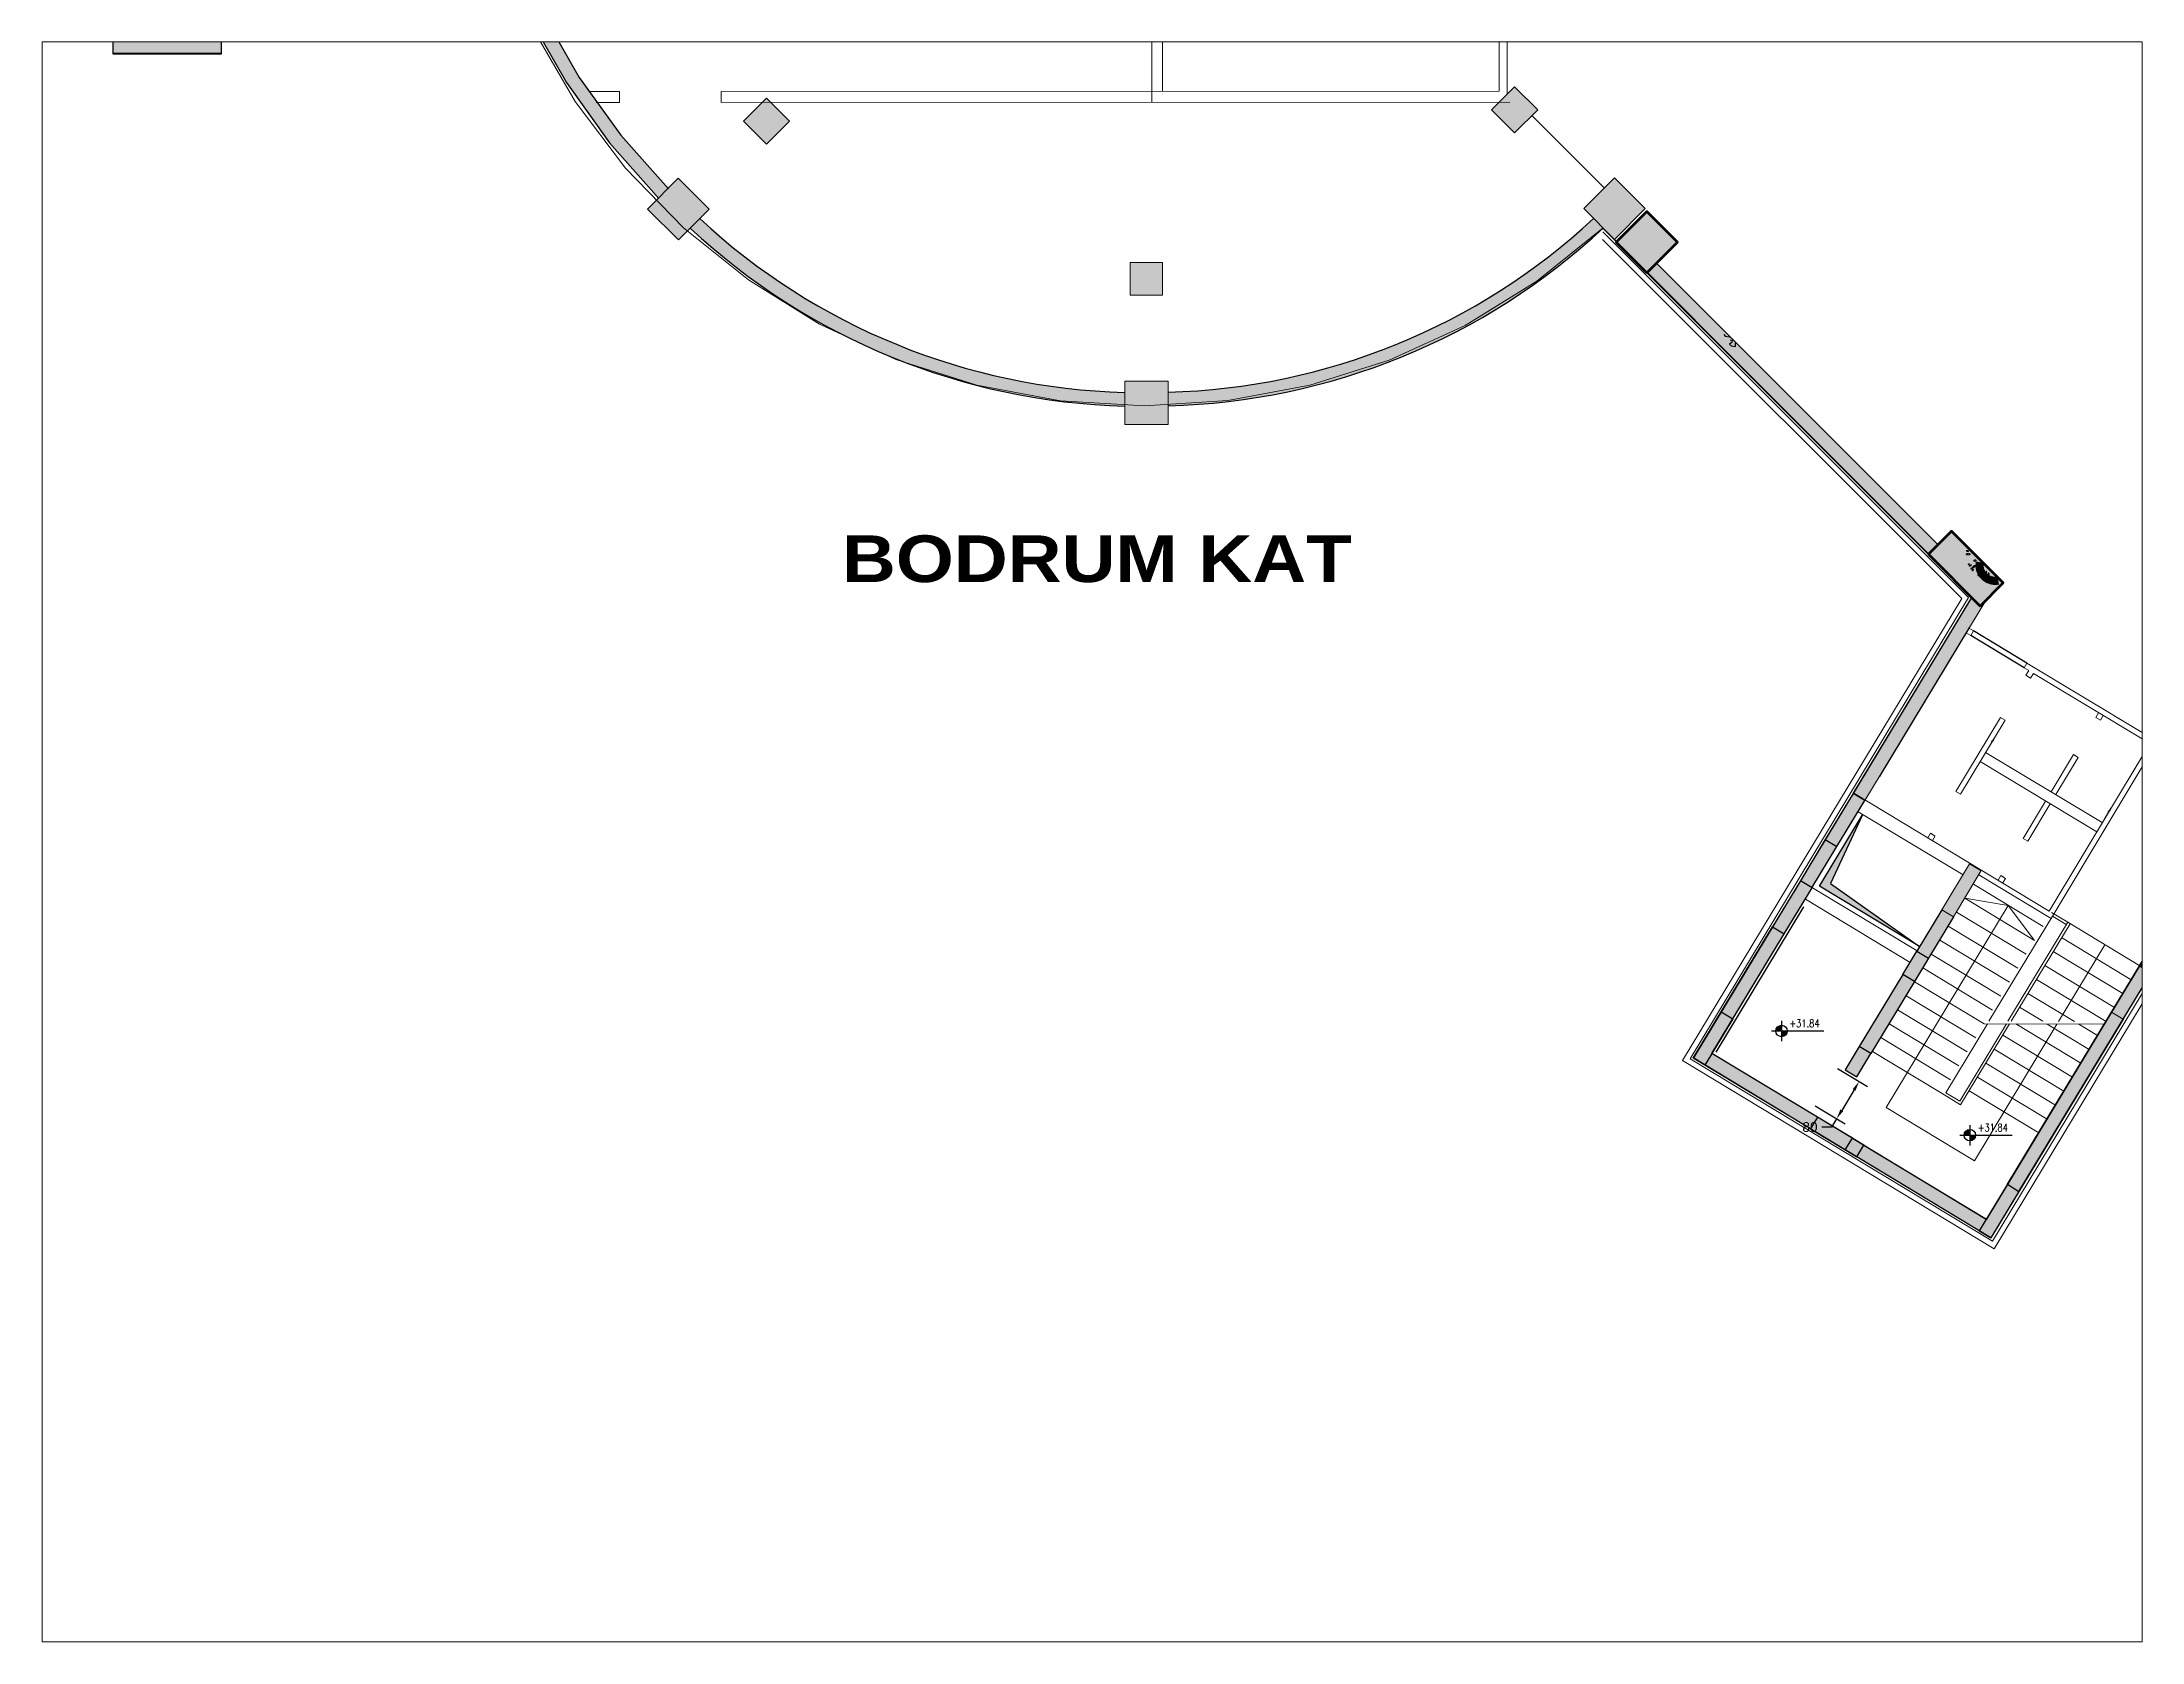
# Paper-space layout 'Layout1' of a CAD drawing. Header units: inches. Extents: x 1.05 to 9.45, y 0.8 to 7.2.
# The model-space entities are those that its viewports show. They can reach past a viewport. Long polylines and large blocks are cut down to what shows.
import ezdxf

# ---------------------------------------------------------------- set-up
doc = ezdxf.new("R2010")
doc.units = ezdxf.units.IN
doc.header["$MEASUREMENT"] = 0
for name, color, linetype in [('-mimari', 8, 'Continuous'), ('-yazı', 2, 'Continuous'), ('A-CAM', 4, 'Continuous'), ('DOS', 2, 'Continuous'), ('IOL', 1, 'Continuous'), ('S-KONTUR', 8, 'Continuous')]:
    doc.layers.add(name, color=color, linetype=linetype)
for name, color, linetype, lineweight in [('K-P', 1, 'Continuous', 20), ('KOL', 4, 'Continuous', 20), ('M-CAM', 142, 'Continuous', 15), ('S-DUVAR', 7, 'Continuous', 20), ('SOLID', 15, 'Continuous', 30)]:
    doc.layers.add(name, color=color, linetype=linetype, lineweight=lineweight)
doc.layers.add('YESIL', color=7, linetype='Continuous', lineweight=15, true_color=0x006100)
doc.styles.add('DAD', font='SIMPLEX', dxfattribs={"width": 0.8, "height": 0.125})
doc.styles.get("Standard").update_dxf_attribs({"font": 'arial.ttf'})
doc.styles.add('YAZI1', font='', dxfattribs={"height": 10})
doc.styles.get('YAZI1').set_extended_font_data('Arial Black')

psp = doc.layouts.get("Layout1")

msp = doc.modelspace()

# ---------------------------------------------------------------- texts
at = {"layer": '-yazı', "insert": (-3690, 225.9), "char_height": 18, "attachment_point": 5}
msp.add_mtext('\\A1;80', dxfattribs=at)
at = {"layer": 'S-DUVAR', "linetype": 'Continuous', "lineweight": -2, "ltscale": 10, "style": 'YAZI1'}
msp.add_text('BODRUM KAT', height=86, dxfattribs=at).set_placement((-5474, 1230.3))

# ---------------------------------------------------------------- blocks, each defined once
blk = doc.blocks.new('KOT1')
at = {"layer": 'DOS', "color": 1}
for p, q in [((-0.268, 0), (1.111, 0)), ((0, 0.263), (0, -0.27))]:
    blk.add_line(p, q, dxfattribs=at)
at = {"layer": 'DOS', "color": 1, "const_width": 0.15}
for points in [[(0, 0.075, 0.414214), (-0.075, 0, 1)], [(0, -0.075, 0.414214), (0.075, 0, 1)]]:
    blk.add_lwpolyline(points, format="xyb", dxfattribs=at)
at = {"layer": 'DOS', "color": 1}
blk.add_circle((0, 0), 0.15, dxfattribs=at)
at = {"layer": 'DOS', "color": 1, "style": 'DAD', "width": 0.8}
for p in [(0.205, 0.841), (0.205, 0.592), (0.205, 0.349), (0.205, 0.1)]:
    blk.add_attdef('+8.00', p, '', height=0.2, dxfattribs=at)
blk = doc.blocks.new('_Oblique')
at = {"color": 0, "linetype": 'ByBlock', "lineweight": -2}
blk.add_line((-0.5, -0.5), (0.5, 0.5), dxfattribs=at)

# ---------------------------------------------------------------- hatches: boundary and pattern name
at = {"layer": 'SOLID'}
for points in [[(-6617.6, 2394.6), (-6642.6, 2394.6), (-6642.6, 2230.1), (-6792.6, 2230.1), (-6792.6, 2394.6), (-6817.6, 2394.6), (-6817.6, 2205.1), (-6617.6, 2205.2)], [(-6617.6, 2394.6), (-6642.6, 2394.6), (-6642.6, 2230.1), (-6792.6, 2230.1), (-6792.6, 2394.6), (-6817.6, 2394.6), (-6817.6, 2205.1), (-6617.6, 2205.2)], [(-6617.6, 2394.6), (-6642.6, 2394.6), (-6642.6, 2230.1), (-6792.6, 2230.1), (-6792.6, 2394.6), (-6817.6, 2394.6), (-6817.6, 2205.1), (-6617.6, 2205.2)], [(-6078, 2394.6), (-6104.8, 2394.6, 0.103119), (-5811.8, 1938), (-5794.1, 1955.7, -0.101219)], [(-6078, 2394.6), (-6104.8, 2394.6, 0.103119), (-5811.8, 1938), (-5794.1, 1955.7, -0.101219)], [(-4191.7, 2100.6), (-4234.2, 2143.1), (-4276.6, 2100.6), (-4234.2, 2058.1)], [(-4191.7, 2100.6), (-4234.2, 2143.1), (-4276.6, 2100.6), (-4234.2, 2058.1)], [(-5612.9, 2122.1), (-5655.3, 2079.6), (-5612.9, 2037.1), (-5570.4, 2079.6)], [(-5612.9, 2122.1), (-5655.3, 2079.6), (-5612.9, 2037.1), (-5570.4, 2079.6)], [(-5718.9, 1917.8), (-5775.5, 1974.4), (-5832, 1917.8), (-5775.4, 1861.2)], [(-5718.9, 1917.8), (-5775.5, 1974.4), (-5832, 1917.8), (-5775.4, 1861.2)], [(-4106.7, 1918.5), (-4050.1, 1861.9), (-3993.6, 1918.5), (-4050.1, 1975.1)], [(-4106.7, 1918.5), (-4050.1, 1861.9), (-3993.6, 1918.5), (-4050.1, 1975.1)], [(-4952.6, 1554.8), (-4952.7, 1579.8, -0.182766), (-5736.2, 1900.5), (-5753.9, 1882.8, 0.183095)], [(-4952.6, 1554.8), (-4952.7, 1579.8, -0.182766), (-5736.2, 1900.5), (-5753.9, 1882.8, 0.183095)], [(-4071, 1882.8), (-4088.7, 1900.5, -0.182807), (-4872.7, 1580.3), (-4872.6, 1555.3, 0.183136)], [(-4071, 1882.8), (-4088.7, 1900.5, -0.182807), (-4872.7, 1580.3), (-4872.6, 1555.3, 0.183136)], [(-3990.5, 1800.3), (-3933.9, 1856.9), (-3990.5, 1913.4), (-4047.1, 1856.9)], [(-4043.5, 1853.3), (-4047.1, 1856.9), (-3990.5, 1913.4), (-3933.9, 1856.9), (-3972.8, 1818), (-3454, 1299.2), (-3428.9, 1324.4), (-3333.7, 1228.8), (-3366.4, 1196), (-3588.8, 828), (-3588.9, 827.9), (-3640.3, 742.7), (-3661.7, 755.7), (-3610.5, 840.6), (-3610.3, 841), (-3392.1, 1201.9), (-3401.1, 1210.9)], [(-3990.5, 1913.4), (-4047.1, 1856.9), (-3990.5, 1800.3), (-3933.9, 1856.9)], [(-4043.5, 1853.3), (-4047.1, 1856.9), (-3990.5, 1913.4), (-3933.9, 1856.9), (-3972.8, 1818), (-3454, 1299.2), (-3428.9, 1324.4), (-3333.7, 1228.8), (-3366.4, 1196), (-3588.8, 828), (-3588.9, 827.9), (-3640.3, 742.7), (-3661.7, 755.7), (-3610.5, 840.6), (-3610.3, 841), (-3392.1, 1201.9), (-3401.1, 1210.9)], [(-3990.5, 1913.4), (-4047.1, 1856.9), (-3990.5, 1800.3), (-3933.9, 1856.9)], [(-4943, 1819.1), (-4943, 1759.1), (-4883, 1759.1), (-4883, 1819.1)], [(-4943, 1819.1), (-4943, 1759.1), (-4883, 1759.1), (-4883, 1819.1)], [(-3972.8, 1818), (-3990.5, 1800.3), (-3477.8, 1287.6), (-3477.8, 1287.7), (-3471.6, 1281.6), (-3454, 1299.2)], [(-3083.2, 522.5), (-3061.8, 509.6), (-2381.1, 1636.1), (-2402.5, 1649)], [(-3083.2, 522.5), (-3061.8, 509.6), (-2381.1, 1636.1), (-2402.5, 1649)], [(-3083.2, 522.5), (-3061.8, 509.6), (-2381.1, 1636.1), (-2402.5, 1649)], [(-4872.9, 1555.3, 0.000059), (-4872.6, 1555.3), (-4872.7, 1580.3, -0.000059), (-4872.9, 1580.3, 0.000059), (-4872.7, 1580.3), (-4872.7, 1600.8), (-4952.7, 1600.8), (-4952.6, 1520.8), (-4872.6, 1520.8), (-4872.6, 1555.3, -0.000059)], [(-4872.9, 1555.3, 0.000059), (-4872.6, 1555.3), (-4872.7, 1580.3, -0.000059), (-4872.9, 1580.3, 0.000059), (-4872.7, 1580.3), (-4872.7, 1600.8), (-4952.7, 1600.8), (-4952.6, 1520.8), (-4872.6, 1520.8), (-4872.6, 1555.3, -0.000059)], [(-3428.9, 1324.4), (-3333.7, 1228.8), (-3376.3, 1186), (-3401.1, 1210.9), (-3471.7, 1281.5)], [(-3373.9, 1183.6), (-3392.1, 1201.9), (-3610.3, 841), (-3610.5, 840.6), (-3588.9, 827.8)], [(-3610.5, 840.6), (-3661.7, 755.7), (-3640.3, 742.7), (-3588.9, 827.9)], [(-3640.3, 742.7), (-3661.7, 755.7), (-3707.5, 679.8), (-3686, 667.1)], [(-3707.5, 679.8), (-3686, 667.1), (-3640.3, 742.7), (-3661.7, 755.7)], [(-3707.5, 679.8), (-3686, 667.1), (-3640.3, 742.7), (-3661.7, 755.7)], [(-3374.3, 698.4), (-3395.7, 711.3), (-3446.9, 626.3), (-3425.5, 613.3)], [(-3374.3, 698.4), (-3395.7, 711.3), (-3446.9, 626.3), (-3425.5, 613.3)], [(-3374.3, 698.4), (-3395.7, 711.3), (-3446.9, 626.3), (-3425.5, 613.3)], [(-3707.5, 679.8), (-3758.9, 594.9), (-3737.5, 581.9), (-3686.3, 666.6), (-3686.3, 666.6), (-3686, 667.1)], [(-3686, 667), (-3707.5, 679.8), (-3758.9, 594.9), (-3737.5, 581.9)], [(-3686, 667), (-3707.5, 679.8), (-3758.9, 594.9), (-3737.5, 581.9)], [(-3492.8, 550.4), (-3471.5, 537.4), (-3425.6, 613.3), (-3446.9, 626.3)], [(-3425.6, 613.3), (-3446.9, 626.3), (-3492.8, 550.4), (-3471.5, 537.4)], [(-3425.6, 613.3), (-3446.9, 626.3), (-3492.8, 550.4), (-3471.5, 537.4)], [(-3737.5, 581.9), (-3758.9, 594.9), (-3853.6, 438.1), (-3832.1, 425.3)], [(-3737.5, 581.9), (-3758.9, 594.9), (-3853.6, 438.1), (-3832.1, 425.3)], [(-3737.5, 581.9), (-3758.9, 594.9), (-3853.6, 438.1), (-3832.1, 425.3)], [(-3471.5, 537.4), (-3492.8, 550.4), (-3493.1, 549.9), (-3493.1, 549.9), (-3518.7, 507.4), (-3497.6, 494.5), (-3497.2, 494.5)], [(-3471.5, 537.4), (-3492.8, 550.4), (-3493.1, 549.9), (-3493.1, 549.9), (-3518.7, 507.4), (-3497.6, 494.5), (-3497.2, 494.5)], [(-3599.1, 374.5), (-3577.7, 361.5), (-3497.3, 494.4), (-3518.7, 507.4)], [(-3497.3, 494.4), (-3518.7, 507.4), (-3599.1, 374.5), (-3577.7, 361.5)], [(-3497.3, 494.4), (-3518.7, 507.4), (-3599.1, 374.5), (-3577.7, 361.5)], [(-3497.3, 494.4), (-3518.7, 507.4), (-3599.1, 374.5), (-3577.7, 361.5)], [(-3497.3, 494.4), (-3518.7, 507.4), (-3599.1, 374.5), (-3577.7, 361.5)], [(-3497.3, 494.4), (-3518.7, 507.4), (-3599.1, 374.5), (-3577.7, 361.5)], [(-3134.5, 437.6), (-3113.1, 424.6), (-3061.8, 509.6), (-3061.8, 509.6), (-3083.2, 522.5)], [(-3061.7, 509.6), (-3083.2, 522.5), (-3134.4, 437.5), (-3113, 424.5)], [(-3061.7, 509.6), (-3083.2, 522.5), (-3134.4, 437.5), (-3113, 424.5)], [(-3832.1, 425.3), (-3853.6, 438.1), (-3905, 353.1), (-3883.5, 340.1)], [(-3832.1, 425.3), (-3853.6, 438.1), (-3905, 353.1), (-3883.5, 340.1)], [(-3832.1, 425.3), (-3853.6, 438.1), (-3905, 353.1), (-3883.5, 340.1)], [(-3113, 424.5), (-3134.4, 437.5), (-3364.9, 56), (-3590.5, 192.3), (-3603.5, 170.9), (-3356.5, 21.6)], [(-3113, 424.5), (-3134.4, 437.5), (-3364.9, 56), (-3590.5, 192.3), (-3603.5, 170.9), (-3356.5, 21.6)], [(-3113.1, 424.6), (-3134.5, 437.6), (-3326.2, 120.4), (-3304.8, 107.4)], [(-3870.6, 361.5), (-3883.5, 340.1), (-3689.1, 222.7), (-3676.2, 244.1)], [(-3870.6, 361.5), (-3883.5, 340.1), (-3689.1, 222.7), (-3676.2, 244.1)], [(-3870.6, 361.5), (-3883.5, 340.1), (-3689.1, 222.7), (-3676.2, 244.1)], [(-3577.7, 361.5), (-3599.1, 374.5), (-3625.1, 331.5), (-3603.7, 318.5)], [(-3625.1, 331.5), (-3603.7, 318.5), (-3577.7, 361.5), (-3599.1, 374.5)], [(-3625.1, 331.5), (-3603.7, 318.5), (-3577.7, 361.5), (-3599.1, 374.5)], [(-3676.2, 244.1), (-3689.1, 222.7), (-3624.8, 183.8), (-3611.9, 205.2)], [(-3676.2, 244.1), (-3689.1, 222.7), (-3603.5, 170.9), (-3590.5, 192.3)], [(-3676.2, 244.1), (-3689.1, 222.7), (-3603.5, 170.9), (-3590.5, 192.3)], [(-3611.9, 205.2), (-3624.9, 183.8), (-3378, 34.6), (-3365.1, 56)], [(-3304.8, 107.4), (-3326.2, 120.4), (-3326.2, 120.4), (-3378, 34.7), (-3356.6, 21.7)]]:
    msp.add_hatch(color=256, dxfattribs=at).paths.add_polyline_path(points)
h = msp.add_hatch(color=256, dxfattribs=at)
h.paths.add_polyline_path([(-3652, 675.1), (-3648.3, 683), (-3648.3, 710.2), (-3672.6, 670), (-3648.3, 655.4), (-3648.3, 672.5)])
h.paths.add_polyline_path([(-3593.1, 801.4), (-3648.3, 710.2), (-3648.3, 683)])
h.paths.add_polyline_path([(-3488, 558.5), (-3648.3, 672.5), (-3648.3, 655.4)])
h.paths.add_polyline_path([(-3735.4, 777.4), (-3646, 777.4), (-3646, 814.9), (-3735.4, 814.9)], flags=9)

# ---------------------------------------------------------------- linework, layer by layer
at = {"layer": '-mimari', "color": 2, "ltscale": 10}
for p, q in [((-6817.6, 2393.9), (-6817.5, 2203.9)), ((-6792.6, 2228.9), (-6792.6, 2393.9)), ((-6642.6, 2229), (-6642.6, 2394)), ((-6617.5, 2204), (-6617.6, 2394)), ((-6642.6, 2229), (-6792.6, 2228.9)), ((-6817.5, 2203.9), (-6617.5, 2204))]:
    msp.add_line(p, q, dxfattribs=at)
at = {"layer": '-mimari'}
msp.add_line((-3862.8, 363.7), (-3701.1, 631.5), dxfattribs=at)
at = {"layer": '-yazı'}
for p, q in [((-3639.1, 333.7), (-3584.1, 300.5)), ((-3608.8, 294.4), (-3631.5, 256.7)), ((-3680.5, 265.2), (-3625.4, 232)), ((-3640.8, 241.3), (-3650.1, 225.9)), ((-3650.1, 225.9), (-3668.1, 225.9))]:
    msp.add_line(p, q, dxfattribs=at)
for points in [[(-3611.3, 295.9), (-3606.2, 292.8), (-3599.5, 309.8)], [(-3634.1, 258.3), (-3628.9, 255.2), (-3640.8, 241.3)]]:
    msp.add_solid(points, dxfattribs=at)
at = {"extrusion": (0.01175, -4.89533e-15, 0.999931)}
for p, q in [((-3848.9, 1686.3, 2), (-3846, 1683.5, 2)), ((-3846, 1683.5, 2), (-3838.4, 1682.4, 1.9)), ((-3832.7, 1673.3, 1.8), (-3838, 1668.6, 1.9)), ((-3838, 1668.6, 1.9), (-3835.1, 1665.8, 1.9)), ((-3837, 1676.8, 1.9), (-3832.1, 1675.5, 1.8)), ((-3835.1, 1665.8, 1.9), (-3827.5, 1664.7, 1.8)), ((-3827.5, 1664.7, 1.8), (-3827, 1667.7, 1.8)), ((-3827, 1667.7, 1.8), (-3827.1, 1671.3, 1.8))]:
    msp.add_line(p, q, dxfattribs=at)
at = {"layer": 'A-CAM'}
msp.add_line((-3396, 1147), (-3562.4, 871.6), dxfattribs=at)
at = {"layer": 'K-P', "color": 1, "true_color": 0xff0f0f}
for p, q in [((-4071, 1882.8), (-3391.9, 1201.7)), ((-3356.5, 21.6), (-2341.8, 1701)), ((-3391.9, 1201.7), (-3904, 353.5)), ((-3904, 353.5), (-3356.5, 21.6))]:
    msp.add_line(p, q, dxfattribs=at)
for centre, radius, start, end in [((-4913.3, 2779.6), 3030, 336.9327, 180.5673), ((-4918.2, 2813.3), 1258.3, 199.4341, 312.3158)]:
    msp.add_arc(centre, radius, start, end, dxfattribs=at)
at = {"layer": 'KOL', "ltscale": 10}
for p, q in [((-6817.6, 2205.1), (-6817.6, 2394.6)), ((-6817.6, 2205.1), (-6817.6, 2394.6)), ((-6817.6, 2205.1), (-6817.6, 2394.6)), ((-6792.6, 2230.1), (-6792.6, 2394.6)), ((-6792.6, 2230.1), (-6792.6, 2394.6)), ((-6792.6, 2230.1), (-6792.6, 2394.6)), ((-6642.6, 2230.1), (-6642.6, 2394.6)), ((-6642.6, 2230.1), (-6642.6, 2394.6)), ((-6642.6, 2230.1), (-6642.6, 2394.6)), ((-6617.6, 2205.2), (-6617.6, 2394.6)), ((-6617.6, 2205.2), (-6617.6, 2394.6)), ((-6617.6, 2205.2), (-6617.6, 2394.6)), ((-6642.6, 2230.1), (-6792.6, 2230.1)), ((-6642.6, 2230.1), (-6792.6, 2230.1)), ((-6642.6, 2230.1), (-6792.6, 2230.1)), ((-6817.6, 2205.1), (-6617.6, 2205.2)), ((-6817.6, 2205.1), (-6617.6, 2205.2)), ((-6817.6, 2205.1), (-6617.6, 2205.2)), ((-3392.1, 1201.9), (-3610.3, 841)), ((-3392.1, 1201.9), (-3610.3, 841)), ((-3392.1, 1201.9), (-3610.3, 841)), ((-3366.1, 1196.5), (-3588.8, 828)), ((-3366.1, 1196.5), (-3588.8, 828)), ((-3366.1, 1196.5), (-3588.8, 828)), ((-3395.7, 711.3), (-3446.9, 626.3)), ((-3395.7, 711.3), (-3446.9, 626.3)), ((-3395.7, 711.3), (-3446.9, 626.3)), ((-3425.5, 613.3), (-3374.2, 698.6)), ((-3425.5, 613.3), (-3374.2, 698.6)), ((-3425.5, 613.3), (-3374.2, 698.6)), ((-3395.7, 711.3), (-3374.3, 698.4)), ((-3395.7, 711.3), (-3374.3, 698.4)), ((-3395.7, 711.3), (-3374.3, 698.4)), ((-3446.9, 626.3), (-3425.5, 613.3)), ((-3446.9, 626.3), (-3425.5, 613.3)), ((-3446.9, 626.3), (-3425.5, 613.3)), ((-3083.2, 522.5), (-3134.4, 437.5)), ((-3083.2, 522.5), (-3134.4, 437.5)), ((-3113, 424.5), (-3061.6, 509.7)), ((-3113, 424.5), (-3061.6, 509.7)), ((-3061.8, 509.6), (-3113, 424.6)), ((-3083.2, 522.5), (-3061.7, 509.6)), ((-3083.2, 522.5), (-3061.7, 509.6)), ((-3083.2, 522.5), (-3061.7, 509.6)), ((-3134.4, 437.5), (-3113, 424.5)), ((-3134.4, 437.5), (-3113, 424.5)), ((-3134.4, 437.5), (-3113, 424.5))]:
    msp.add_line(p, q, dxfattribs=at)
at = {"layer": 'KOL', "linetype": 'Continuous', "lineweight": -2, "ltscale": 10}
for p, q in [((-4043.5, 1853.3), (-3392.1, 1201.9)), ((-4043.5, 1853.3), (-3392.1, 1201.9)), ((-3972.8, 1818), (-3454, 1299.2)), ((-3972.8, 1818), (-3454, 1299.2)), ((-3972.8, 1818), (-3454, 1299.2)), ((-3326.2, 120.4), (-2402.5, 1649)), ((-3304.8, 107.4), (-2381.1, 1636.1)), ((-3083.2, 522.5), (-2402.5, 1649)), ((-3083.2, 522.5), (-2402.5, 1649)), ((-3061.8, 509.6), (-2381.1, 1636.1)), ((-3061.8, 509.6), (-2381.1, 1636.1)), ((-3661.7, 755.7), (-3720.6, 658.2)), ((-3661.7, 755.7), (-3707.5, 679.8)), ((-3661.7, 755.7), (-3707.5, 679.8)), ((-3686.3, 666.6), (-3640.3, 742.7)), ((-3686.3, 666.6), (-3640.3, 742.7)), ((-3686.3, 666.6), (-3640.3, 742.7)), ((-3446.9, 626.3), (-3493.1, 549.9)), ((-3446.9, 626.3), (-3493.1, 549.9)), ((-3446.9, 626.3), (-3493.1, 549.9)), ((-3905, 353.1), (-3758.9, 594.9)), ((-3905, 353.1), (-3758.9, 594.9)), ((-3870.6, 361.6), (-3737.5, 581.9)), ((-3870.6, 361.6), (-3737.5, 581.9)), ((-3758.9, 594.9), (-3853.6, 438.1)), ((-3832.1, 425.3), (-3737.5, 581.9)), ((-3425.6, 613.3), (-3471.5, 537.4)), ((-3425.6, 613.3), (-3471.5, 537.4)), ((-3425.6, 613.3), (-3471.5, 537.4)), ((-3497.3, 494.4), (-3577.7, 361.5)), ((-3497.3, 494.4), (-3577.7, 361.5)), ((-3497.3, 494.4), (-3577.7, 361.5)), ((-3134.4, 437.5), (-3364.9, 56)), ((-3134.4, 437.5), (-3364.9, 56)), ((-3113, 424.6), (-3356.5, 21.6)), ((-3113, 424.6), (-3356.5, 21.6)), ((-3689.1, 222.7), (-3905, 353.1)), ((-3689.1, 222.7), (-3905, 353.1)), ((-3689.1, 222.7), (-3905, 353.1)), ((-3892, 374.5), (-3892, 374.5)), ((-3892, 374.5), (-3892, 374.5)), ((-3892, 374.5), (-3892, 374.5)), ((-3676.2, 244.1), (-3870.6, 361.6)), ((-3676.2, 244.1), (-3870.6, 361.6)), ((-3676.2, 244.1), (-3870.6, 361.6)), ((-3676.2, 244.1), (-3689.1, 222.7)), ((-3676.2, 244.1), (-3689.1, 222.7)), ((-3676.2, 244.1), (-3689.1, 222.7)), ((-3590.5, 192.3), (-3676.2, 244.1)), ((-3590.5, 192.3), (-3676.2, 244.1)), ((-3675.3, 245.6), (-3675.3, 245.6)), ((-3675.3, 245.6), (-3675.3, 245.6)), ((-3675.3, 245.6), (-3675.3, 245.6)), ((-3689.1, 222.7), (-3603.5, 170.9)), ((-3689.1, 222.7), (-3603.5, 170.9)), ((-3689.1, 222.7), (-3603.5, 170.9)), ((-3611.9, 205.2), (-3365.1, 56)), ((-3603.5, 170.9), (-3590.5, 192.3)), ((-3603.5, 170.9), (-3590.5, 192.3)), ((-3356.5, 21.6), (-3603.5, 170.9)), ((-3356.5, 21.6), (-3603.5, 170.9)), ((-3602.9, 171.8), (-3602.6, 171.6)), ((-3602.9, 171.8), (-3602.6, 171.6)), ((-3590.5, 192.3), (-3364.9, 56)), ((-3590.5, 192.3), (-3364.9, 56)), ((-3378, 34.7), (-3356.6, 21.7)), ((-3378, 34.7), (-3356.6, 21.7))]:
    msp.add_line(p, q, dxfattribs=at)
at = {"layer": 'KOL', "ltscale": 100}
msp.add_line((-3477.8, 1287.7), (-3421.2, 1231.1), dxfattribs=at)
msp.add_line((-3477.8, 1287.7), (-3421.2, 1231.1), dxfattribs=at)
for points in [[(-4234.2, 2143.1), (-4276.6, 2100.6), (-4234.2, 2058.1), (-4191.7, 2100.6)], [(-4234.2, 2143.1), (-4276.6, 2100.6), (-4234.2, 2058.1), (-4191.7, 2100.6)], [(-5612.9, 2037.1), (-5655.3, 2079.6), (-5612.9, 2122.1), (-5570.4, 2079.6)], [(-5612.9, 2037.1), (-5655.3, 2079.6), (-5612.9, 2122.1), (-5570.4, 2079.6)], [(-5832, 1917.8), (-5775.4, 1861.2), (-5718.9, 1917.8), (-5775.5, 1974.4)], [(-5832, 1917.8), (-5775.4, 1861.2), (-5718.9, 1917.8), (-5775.5, 1974.4)], [(-4050.1, 1861.9), (-3993.6, 1918.5), (-4050.1, 1975.1), (-4106.7, 1918.5)], [(-4050.1, 1861.9), (-3993.6, 1918.5), (-4050.1, 1975.1), (-4106.7, 1918.5)], [(-3990.5, 1800.3), (-3933.9, 1856.9), (-3990.5, 1913.4), (-4047.1, 1856.9)], [(-3990.5, 1800.3), (-3933.9, 1856.9), (-3990.5, 1913.4), (-4047.1, 1856.9)], [(-3990.5, 1800.3), (-3933.9, 1856.9), (-3990.5, 1913.4), (-4047.1, 1856.9)], [(-4883, 1759.1), (-4943, 1759.1), (-4943, 1819.1), (-4883, 1819.1)], [(-4883, 1759.1), (-4943, 1759.1), (-4943, 1819.1), (-4883, 1819.1)], [(-4952.6, 1520.8), (-4872.6, 1520.8), (-4872.7, 1600.8), (-4952.7, 1600.8)], [(-4952.6, 1520.8), (-4872.6, 1520.8), (-4872.7, 1600.8), (-4952.7, 1600.8)]]:
    msp.add_lwpolyline(points, close=True, dxfattribs=at)
at = {"layer": 'KOL', "lineweight": 60, "ltscale": 100}
for points in [[(-3990.5, 1800.3), (-3933.9, 1856.9), (-3990.5, 1913.4), (-4047.1, 1856.9)], [(-3990.5, 1800.3), (-3933.9, 1856.9), (-3990.5, 1913.4), (-4047.1, 1856.9)], [(-3990.5, 1800.3), (-3933.9, 1856.9), (-3990.5, 1913.4), (-4047.1, 1856.9)], [(-3376.3, 1186), (-3333.7, 1228.8), (-3428.9, 1324.4), (-3471.5, 1281.6)], [(-3376.3, 1186), (-3333.7, 1228.8), (-3428.9, 1324.4), (-3471.5, 1281.6)], [(-3376.3, 1186), (-3333.7, 1228.8), (-3428.9, 1324.4), (-3471.5, 1281.6)]]:
    msp.add_lwpolyline(points, close=True, dxfattribs=at)
at = {"layer": 'KOL', "ltscale": 100}
msp.add_lwpolyline([(-3333.7, 1228.8), (-3428.9, 1324.4)], dxfattribs=at)
msp.add_lwpolyline([(-3333.7, 1228.8), (-3428.9, 1324.4)], dxfattribs=at)
msp.add_lwpolyline([(-3333.7, 1228.8), (-3428.9, 1324.4)], dxfattribs=at)
at = {"layer": 'KOL', "linetype": 'Continuous', "lineweight": -2, "ltscale": 10}
for points in [[(-2830.4, 940.9), (-3326.2, 120.4), (-3304.8, 107.4), (-3356.6, 21.7)], [(-3518.7, 507.4), (-3492.9, 550.4), (-3471.5, 537.4), (-3497.3, 494.4), (-3518.7, 507.4), (-3599.1, 374.5), (-3625.1, 331.5), (-3603.7, 318.5), (-3577.7, 361.5), (-3599.1, 374.5)], [(-3518.7, 507.4), (-3492.9, 550.4), (-3471.5, 537.4), (-3497.3, 494.4), (-3518.7, 507.4), (-3599.1, 374.5), (-3625.1, 331.5), (-3603.7, 318.5), (-3577.7, 361.5), (-3599.1, 374.5)], [(-3518.7, 507.4), (-3492.9, 550.4), (-3471.5, 537.4), (-3497.3, 494.4), (-3518.7, 507.4), (-3599.1, 374.5), (-3625.1, 331.5), (-3603.7, 318.5), (-3577.7, 361.5), (-3599.1, 374.5)], [(-3883.5, 340.1), (-3905, 353.1), (-3853.6, 438.1), (-3832.1, 425.3), (-3883.5, 340.1)], [(-3326.2, 120.4), (-3378, 34.7), (-3356.6, 21.7), (-3624.9, 183.8), (-3611.9, 205.2), (-3697.6, 257)]]:
    msp.add_lwpolyline(points, dxfattribs=at)
for points in [[(-3610.5, 840.6), (-3661.7, 755.7), (-3640.3, 742.7), (-3588.9, 827.9)], [(-3610.5, 840.6), (-3661.7, 755.7), (-3640.3, 742.7), (-3588.9, 827.9)], [(-3610.5, 840.6), (-3661.7, 755.7), (-3640.3, 742.7), (-3588.9, 827.9)], [(-3707.5, 679.8), (-3758.9, 594.9), (-3737.5, 581.9), (-3686, 667)], [(-3707.5, 679.8), (-3758.9, 594.9), (-3737.5, 581.9), (-3686, 667)], [(-3707.5, 679.8), (-3758.9, 594.9), (-3737.5, 581.9), (-3686, 667)], [(-3883.5, 340.1), (-3905, 353.1), (-3853.6, 438.1), (-3832.1, 425.3)], [(-3883.5, 340.1), (-3905, 353.1), (-3853.6, 438.1), (-3832.1, 425.3)]]:
    msp.add_lwpolyline(points, close=True, dxfattribs=at)
for centre, radius, start, end in [((-4863.1, 2869.1), 1329.3, 200.9129, 224.4964), ((-4863.1, 2869.1), 1329.3, 200.9129, 224.4964), ((-4863.1, 2869.1), 1304.3, 201.3333, 224.4867), ((-4863.1, 2869.1), 1304.3, 201.3333, 224.4867), ((-4920.4, 2776.1), 1196.8, 227.0481, 268.4412), ((-4920.4, 2776.1), 1196.8, 227.0481, 268.4412), ((-4904, 2776.6), 1196.8, 271.4881, 312.9403), ((-4904, 2776.6), 1196.8, 271.4881, 312.9403), ((-4920.4, 2776.1), 1221.8, 227.0063, 268.4732), ((-4920.4, 2776.1), 1221.8, 227.0063, 268.4732), ((-4904, 2776.6), 1221.8, 271.4577, 312.9829), ((-4904, 2776.6), 1221.8, 271.4577, 312.9829)]:
    msp.add_arc(centre, radius, start, end, dxfattribs=at)
at = {"layer": 'M-CAM'}
for p, q in [((-4072.3, 1861.6), (-3410.4, 1200.2)), ((-4072, 1875.5), (-3397.8, 1201.7)), ((-4071.9, 1882.4), (-3391.5, 1202.5)), ((-3353.8, 15.5), (-2339.4, 1695.7)), ((-3350.4, 1.7), (-2335.2, 1683.2)), ((-3410.4, 1200.2), (-3924.6, 348.4)), ((-3397.8, 1201.7), (-3910.9, 351.8)), ((-3391.5, 1202.5), (-3904, 353.5)), ((-3924.6, 348.4), (-3350.4, 1.7)), ((-3910.9, 351.8), (-3353.8, 15.5))]:
    msp.add_line(p, q, dxfattribs=at)
at = {"layer": 'M-CAM', "ltscale": 0.5}
for p, q in [((-3388.9, 673.3), (-3260.5, 595.7)), ((-3549.5, 262.1), (-3324.7, 634.5)), ((-3419.9, 621.9), (-3291.5, 544.4)), ((-3404.4, 647.6), (-3276, 570)), ((-3404.4, 647.6), (-3324.7, 634.5)), ((-3324.7, 634.5), (-3276, 570)), ((-3245, 621.4), (-3215, 603.3)), ((-3435.4, 596.2), (-3307, 518.7)), ((-3360.1, 421.1), (-3243.3, 614.5)), ((-3243.3, 614.5), (-3217.6, 599)), ((-3466.4, 544.8), (-3338, 467.3)), ((-3450.9, 570.5), (-3322.5, 493)), ((-3481.9, 519.2), (-3353.5, 441.6)), ((-3512.9, 467.8), (-3384.5, 390.3)), ((-3497.4, 493.5), (-3369, 416)), ((-3528.4, 442.1), (-3400, 364.6)), ((-3559.4, 390.8), (-3431, 313.2)), ((-3543.9, 416.4), (-3415.5, 338.9)), ((-3439.7, 289.2), (-3363.1, 416.1)), ((-3328.1, 416), (-3414, 273.7)), ((-3322.3, 416), (-3412.3, 266.9)), ((-3234.8, 415.7), (-3386.9, 163.9)), ((-3147.4, 415.5), (-3368.9, 416.1)), ((-3334.8, 395.3), (-3206.4, 317.8)), ((-3310.9, 415.9), (-3190.9, 343.4)), ((-3252.6, 415.8), (-3175.3, 369.1)), ((-3194.3, 415.6), (-3159.8, 394.8)), ((-3575, 365.1), (-3446.5, 287.5)), ((-3350.3, 369.6), (-3221.9, 292.1)), ((-3381.3, 318.2), (-3252.9, 240.7)), ((-3365.8, 343.9), (-3237.4, 266.4)), ((-3412.3, 266.9), (-3446.5, 287.5)), ((-3414, 273.7), (-3439.7, 289.2)), ((-3396.8, 292.6), (-3268.4, 215)), ((-3386.9, 163.9), (-3549.5, 262.1))]:
    msp.add_line(p, q, dxfattribs=at)
at = {"layer": 'M-CAM', "ltscale": 10}
for p, q in [((-3215, 603.3), (-3325.1, 421)), ((-3210.7, 600.7), (-3319.3, 421)), ((-3215, 603.3), (-3082.3, 523.2)), ((-3241.7, 549.4), (-3113.3, 471.8)), ((-3146.5, 562), (-3231.8, 420.7)), ((-3226.2, 575.1), (-3097.8, 497.5)), ((-3257.2, 523.7), (-3128.8, 446.2)), ((-3288.3, 472.3), (-3202.6, 420.6)), ((-3272.7, 498), (-3144.3, 420.5)), ((-3303.8, 446.6), (-3261, 420.8)), ((-3446.5, 287.5), (-3412.3, 266.9))]:
    msp.add_line(p, q, dxfattribs=at)
at = {"layer": 'S-DUVAR', "ltscale": 10}
for p, q in [((-4263.5, 3471.2), (-4263, 2134.8)), ((-4248.5, 3436.6), (-4248.2, 2129.1)), ((-4903.2, 2729.6), (-4903, 2114.5)), ((-4883.2, 2729.6), (-4883, 2134.5)), ((-5940.5, 2134.1), (-5884.2, 2134.1)), ((-5884.2, 2134.1), (-5884.2, 2114.1)), ((-5696.3, 2134.1), (-4263, 2134.8)), ((-5696.3, 2134.1), (-5696.3, 2114.2)), ((-5926.6, 2114.1), (-5884.2, 2114.1)), ((-5696.3, 2114.2), (-4243, 2114.8)), ((-3402.2, 1136.8), (-3393.6, 1131.6)), ((-3397, 1145.4), (-3388.4, 1140.2)), ((-3388.4, 1140.2), (-3393.6, 1131.6)), ((-3290.2, 1080.9), (-3295.4, 1072.3)), ((-3295.4, 1072.3), (-3286.8, 1067.2)), ((-3286.8, 1067.2), (-3292, 1058.6)), ((-3292, 1058.6), (-3283.4, 1053.5)), ((-3290.2, 1080.9), (-3050.3, 936)), ((-3278.3, 1062), (-3283.4, 1053.5)), ((-3278.3, 1062), (-3064, 932.6)), ((-3338.6, 980.8), (-3421.1, 844.4)), ((-3330.2, 975.8), (-3412.8, 839.4)), ((-3338.6, 980.8), (-3330.2, 975.8)), ((-3158.1, 989.4), (-3163.2, 980.8)), ((-3163.2, 980.8), (-3154.7, 975.7)), ((-3149.5, 984.2), (-3154.7, 975.7)), ((-3064, 932.6), (-3249.3, 624)), ((-3050.3, 936), (-3245.7, 610.5)), ((-3054.1, 948.9), (-3059.3, 940.4)), ((-3376.5, 899.4), (-3161.5, 770.2)), ((-3366.2, 916.5), (-3151.2, 787.3)), ((-3204.4, 912.3), (-3245.5, 844)), ((-3195.9, 907.1), (-3236.9, 838.8)), ((-3204.4, 912.3), (-3195.9, 907.1)), ((-3609.4, 841.5), (-3249.3, 624)), ((-3421.1, 844.4), (-3412.8, 839.4)), ((-3255.8, 826.8), (-3297.1, 757.9)), ((-3247.2, 821.7), (-3288.5, 752.8)), ((-3600.9, 807.1), (-3407.7, 690.5)), ((-3467.8, 767.5), (-3472.9, 759)), ((-3467.8, 767.5), (-3459.2, 762.3)), ((-3459.3, 762.4), (-3464.4, 753.9)), ((-3297.1, 757.9), (-3288.5, 752.8)), ((-3492.2, 550.5), (-3685.5, 667.1)), ((-3379, 690.6), (-3245.7, 610.5)), ((-3338.3, 689.4), (-3343.4, 680.8)), ((-3338.3, 689.4), (-3329.7, 684.2)), ((-3329.7, 684.2), (-3334.9, 675.6)), ((-3505.1, 529.1), (-3698.4, 645.7))]:
    msp.add_line(p, q, dxfattribs=at)
at = {"layer": 'S-DUVAR'}
for p, q in [((-4202.3, 2090), (-4068.7, 1956.5)), ((-3363, 921.6), (-3350.3, 942.8)), ((-3148.1, 792.5), (-3135.4, 813.7))]:
    msp.add_line(p, q, dxfattribs=at)
at = {"layer": 'S-DUVAR', "ltscale": 10}
msp.add_arc((-5019.7, 2741.5), 2629.4, 68.9367, 68.9367, dxfattribs=at)
at = {"layer": 'S-KONTUR', "ltscale": 0.4}
for p, q in [((-3295.4, 1072.3), (-3393.6, 1131.7)), ((-3290.2, 1080.9), (-3388.4, 1140.2))]:
    msp.add_line(p, q, dxfattribs=at)
at = {"layer": 'SOLID', "linetype": 'Continuous', "lineweight": -2, "ltscale": 10}
msp.add_line((-4043.5, 1853.3), (-3392.1, 1201.9), dxfattribs=at)
at = {"layer": 'SOLID'}
for p, q in [((-3672.6, 670), (-3593.1, 801.4)), ((-3593.1, 801.4), (-3652, 675.1)), ((-3488, 558.5), (-3672.6, 670)), ((-3652, 675.1), (-3488, 558.5))]:
    msp.add_line(p, q, dxfattribs=at)
at = {"layer": 'YESIL'}
for p, q in [((-3370.4, 1261.8), (-3384.7, 1262)), ((-3370.4, 1261.8), (-3384.7, 1262)), ((-3370.4, 1261.1), (-3384.7, 1260.8)), ((-3370.4, 1261.1), (-3384.7, 1260.8)), ((-3370.4, 1262.4), (-3384.6, 1263.1)), ((-3370.4, 1262.4), (-3384.6, 1263.1)), ((-3370.4, 1260.4), (-3384.6, 1259.7)), ((-3370.4, 1260.4), (-3384.6, 1259.7)), ((-3370.4, 1263.1), (-3384.5, 1264.2)), ((-3370.4, 1263.1), (-3384.5, 1264.2)), ((-3370.4, 1259.7), (-3384.5, 1258.6)), ((-3370.4, 1259.7), (-3384.5, 1258.6)), ((-3370.3, 1263.8), (-3384.4, 1265.4)), ((-3370.3, 1263.8), (-3384.4, 1265.4)), ((-3370.3, 1259), (-3384.4, 1257.5)), ((-3370.3, 1259), (-3384.4, 1257.5)), ((-3370.2, 1264.5), (-3384.3, 1266.5)), ((-3370.2, 1264.5), (-3384.3, 1266.5)), ((-3370.2, 1258.3), (-3384.3, 1256.3)), ((-3370.2, 1258.3), (-3384.3, 1256.3)), ((-3370.1, 1265.1), (-3384.1, 1267.6)), ((-3370.1, 1265.1), (-3384.1, 1267.6)), ((-3370.1, 1257.7), (-3384.1, 1255.2)), ((-3370.1, 1257.7), (-3384.1, 1255.2)), ((-3370, 1257), (-3383.9, 1254.1)), ((-3370, 1257), (-3383.9, 1254.1)), ((-3369.8, 1256.3), (-3383.7, 1253)), ((-3369.8, 1256.3), (-3383.7, 1253)), ((-3369.7, 1255.7), (-3383.4, 1251.9)), ((-3369.7, 1255.7), (-3383.4, 1251.9)), ((-3369.5, 1255), (-3383.1, 1250.8)), ((-3369.5, 1255), (-3383.1, 1250.8)), ((-3369.3, 1254.4), (-3382.7, 1249.8)), ((-3369.3, 1254.4), (-3382.7, 1249.8)), ((-3369, 1253.7), (-3382.3, 1248.7)), ((-3369, 1253.7), (-3382.3, 1248.7)), ((-3368.8, 1253.1), (-3381.9, 1247.6)), ((-3368.8, 1253.1), (-3381.9, 1247.6)), ((-3368.5, 1252.5), (-3381.5, 1246.6)), ((-3368.5, 1252.5), (-3381.5, 1246.6)), ((-3368.2, 1251.8), (-3381, 1245.6)), ((-3368.2, 1251.8), (-3381, 1245.6)), ((-3367.9, 1251.2), (-3380.5, 1244.6)), ((-3367.9, 1251.2), (-3380.5, 1244.6)), ((-3367.6, 1250.6), (-3379.9, 1243.6)), ((-3367.6, 1250.6), (-3379.9, 1243.6)), ((-3367.2, 1250), (-3379.4, 1242.6)), ((-3367.2, 1250), (-3379.4, 1242.6)), ((-3366.9, 1249.5), (-3378.7, 1241.7)), ((-3366.9, 1249.5), (-3378.7, 1241.7)), ((-3366.5, 1248.9), (-3378.1, 1240.7)), ((-3366.5, 1248.9), (-3378.1, 1240.7)), ((-3366.1, 1248.4), (-3377.4, 1239.8)), ((-3366.1, 1248.4), (-3377.4, 1239.8)), ((-3365.6, 1247.8), (-3376.8, 1238.9)), ((-3365.6, 1247.8), (-3376.8, 1238.9)), ((-3365.2, 1247.3), (-3376, 1238)), ((-3365.2, 1247.3), (-3376, 1238)), ((-3364.8, 1246.8), (-3375.3, 1237.2)), ((-3364.8, 1246.8), (-3375.3, 1237.2)), ((-3364.3, 1246.3), (-3374.5, 1236.4)), ((-3364.3, 1246.3), (-3374.5, 1236.4)), ((-3363.8, 1245.8), (-3373.7, 1235.6)), ((-3363.8, 1245.8), (-3373.7, 1235.6)), ((-3363.3, 1245.3), (-3372.9, 1234.8)), ((-3363.3, 1245.3), (-3372.9, 1234.8)), ((-3362.8, 1244.9), (-3372, 1234.1)), ((-3362.8, 1244.9), (-3372, 1234.1)), ((-3362.3, 1244.4), (-3371.2, 1233.3)), ((-3362.3, 1244.4), (-3371.2, 1233.3)), ((-3361.7, 1244), (-3370.3, 1232.6)), ((-3361.7, 1244), (-3370.3, 1232.6)), ((-3361.2, 1243.6), (-3369.4, 1232)), ((-3361.2, 1243.6), (-3369.4, 1232)), ((-3360.6, 1243.2), (-3368.4, 1231.3)), ((-3360.6, 1243.2), (-3368.4, 1231.3)), ((-3360, 1242.9), (-3367.5, 1230.7)), ((-3360, 1242.9), (-3367.5, 1230.7)), ((-3359.4, 1242.5), (-3366.5, 1230.2)), ((-3359.4, 1242.5), (-3366.5, 1230.2)), ((-3358.9, 1242.2), (-3365.5, 1229.6)), ((-3358.9, 1242.2), (-3365.5, 1229.6)), ((-3358.2, 1241.9), (-3364.5, 1229.1)), ((-3358.2, 1241.9), (-3364.5, 1229.1)), ((-3357.6, 1241.6), (-3363.5, 1228.6)), ((-3357.6, 1241.6), (-3363.5, 1228.6)), ((-3357, 1241.3), (-3362.4, 1228.2)), ((-3357, 1241.3), (-3362.4, 1228.2)), ((-3356.4, 1241.1), (-3361.4, 1227.8)), ((-3356.4, 1241.1), (-3361.4, 1227.8)), ((-3355.7, 1240.8), (-3360.3, 1227.4)), ((-3355.7, 1240.8), (-3360.3, 1227.4)), ((-3355.1, 1240.6), (-3359.3, 1227)), ((-3355.1, 1240.6), (-3359.3, 1227)), ((-3354.4, 1240.4), (-3358.2, 1226.7)), ((-3354.4, 1240.4), (-3358.2, 1226.7)), ((-3353.8, 1240.3), (-3357.1, 1226.4)), ((-3353.8, 1240.3), (-3357.1, 1226.4)), ((-3353.1, 1240.1), (-3356, 1226.2)), ((-3353.1, 1240.1), (-3356, 1226.2)), ((-3352.4, 1240), (-3354.9, 1226)), ((-3352.4, 1240), (-3354.9, 1226)), ((-3351.7, 1239.9), (-3353.7, 1225.8)), ((-3351.7, 1239.9), (-3353.7, 1225.8)), ((-3351.1, 1239.8), (-3352.6, 1225.7)), ((-3351.1, 1239.8), (-3352.6, 1225.7)), ((-3350.4, 1239.7), (-3351.5, 1225.5)), ((-3350.4, 1239.7), (-3351.5, 1225.5)), ((-3349.7, 1239.7), (-3350.4, 1225.5)), ((-3349.7, 1239.7), (-3350.4, 1225.5)), ((-3349, 1239.7), (-3349.2, 1225.4)), ((-3349, 1239.7), (-3349.2, 1225.4)), ((-3348.3, 1239.7), (-3348.1, 1225.4)), ((-3348.3, 1239.7), (-3348.1, 1225.4)), ((-3347.7, 1239.7), (-3347, 1225.5)), ((-3347.7, 1239.7), (-3347, 1225.5)), ((-3347, 1239.7), (-3345.8, 1225.5)), ((-3347, 1239.7), (-3345.8, 1225.5)), ((-3346.3, 1239.8), (-3344.7, 1225.7)), ((-3346.3, 1239.8), (-3344.7, 1225.7)), ((-3345.6, 1239.9), (-3343.6, 1225.8)), ((-3345.6, 1239.9), (-3343.6, 1225.8)), ((-3344.9, 1240), (-3342.5, 1226)), ((-3344.9, 1240), (-3342.5, 1226))]:
    msp.add_line(p, q, dxfattribs=at)
for points in [[(-3402.2, 1281.6, 0.226996), (-3402, 1281.2, 0.089235), (-3401.1, 1280.7, 0.046197), (-3400, 1280.5, 0.034337), (-3398.4, 1280.3, 0.034337), (-3396.9, 1280.4, 0.046197), (-3395.8, 1280.7, 0.089235), (-3394.9, 1281.1, 0.226996), (-3394.7, 1281.5, 0.226996), (-3394.9, 1281.9, 0.089235), (-3395.8, 1282.4, 0.046197), (-3396.9, 1282.7, 0.034337), (-3398.4, 1282.8, 0.034337), (-3399.9, 1282.7, 0.046197), (-3401.1, 1282.5, 0.089235), (-3402, 1282, 0.226996)], [(-3402.2, 1281.6, 0.226996), (-3402, 1281.2, 0.089235), (-3401.1, 1280.7, 0.046197), (-3400, 1280.5, 0.034337), (-3398.4, 1280.3, 0.034337), (-3396.9, 1280.4, 0.046197), (-3395.8, 1280.7, 0.089235), (-3394.9, 1281.1, 0.226996), (-3394.7, 1281.5, 0.226996), (-3394.9, 1281.9, 0.089235), (-3395.8, 1282.4, 0.046197), (-3396.9, 1282.7, 0.034337), (-3398.4, 1282.8, 0.034337), (-3399.9, 1282.7, 0.046197), (-3401.1, 1282.5, 0.089235), (-3402, 1282, 0.226996)], [(-3401.7, 1287.9, 0.218506), (-3401.6, 1287.6, 0.092278), (-3401.2, 1287.2, 0.048969), (-3400.6, 1287, 0.036642), (-3399.8, 1286.8, 0.036642), (-3399, 1286.7, 0.048969), (-3398.3, 1286.7, 0.092278), (-3397.8, 1286.9, 0.218506), (-3397.7, 1287.1, 0.218506), (-3397.7, 1287.3, 0.092278), (-3398.2, 1287.7, 0.048969), (-3398.7, 1288, 0.036642), (-3399.5, 1288.2, 0.036642), (-3400.4, 1288.3, 0.048969), (-3401, 1288.3, 0.092278), (-3401.5, 1288.1, 0.218506)], [(-3401.7, 1287.9, 0.218506), (-3401.6, 1287.6, 0.092278), (-3401.2, 1287.2, 0.048969), (-3400.6, 1287, 0.036642), (-3399.8, 1286.8, 0.036642), (-3399, 1286.7, 0.048969), (-3398.3, 1286.7, 0.092278), (-3397.8, 1286.9, 0.218506), (-3397.7, 1287.1, 0.218506), (-3397.7, 1287.3, 0.092278), (-3398.2, 1287.7, 0.048969), (-3398.7, 1288, 0.036642), (-3399.5, 1288.2, 0.036642), (-3400.4, 1288.3, 0.048969), (-3401, 1288.3, 0.092278), (-3401.5, 1288.1, 0.218506)], [(-3398.1, 1262.8, 0.203392), (-3398, 1262.7, 0.097182), (-3397.7, 1262.7, 0.054153), (-3397.3, 1262.8, 0.04109), (-3396.9, 1263, 0.04109), (-3396.5, 1263.2, 0.054153), (-3396.3, 1263.4, 0.097182), (-3396.1, 1263.7, 0.203392), (-3396.1, 1263.9, 0.203392), (-3396.2, 1264, 0.097182), (-3396.6, 1264, 0.054153), (-3396.9, 1263.9, 0.04109), (-3397.3, 1263.8, 0.04109), (-3397.7, 1263.5, 0.054153), (-3398, 1263.3, 0.097182), (-3398.2, 1263, 0.203392)], [(-3398.1, 1262.8, 0.203392), (-3398, 1262.7, 0.097182), (-3397.7, 1262.7, 0.054153), (-3397.3, 1262.8, 0.04109), (-3396.9, 1263, 0.04109), (-3396.5, 1263.2, 0.054153), (-3396.3, 1263.4, 0.097182), (-3396.1, 1263.7, 0.203392), (-3396.1, 1263.9, 0.203392), (-3396.2, 1264, 0.097182), (-3396.6, 1264, 0.054153), (-3396.9, 1263.9, 0.04109), (-3397.3, 1263.8, 0.04109), (-3397.7, 1263.5, 0.054153), (-3398, 1263.3, 0.097182), (-3398.2, 1263, 0.203392)], [(-3396.5, 1259.9, 0.248362), (-3396.3, 1259.7, 0.080818), (-3395.7, 1259.8, 0.039613), (-3395, 1259.9, 0.029036), (-3394.1, 1260.3, 0.029036), (-3393.3, 1260.8, 0.039613), (-3392.8, 1261.2, 0.080818), (-3392.4, 1261.8, 0.248362), (-3392.4, 1262, 0.248362), (-3392.6, 1262.1, 0.080818), (-3393.2, 1262.1, 0.039613), (-3393.9, 1261.9, 0.029036), (-3394.7, 1261.5, 0.029036), (-3395.6, 1261, 0.039613), (-3396.1, 1260.6, 0.080818), (-3396.5, 1260.1, 0.248362)], [(-3396.5, 1259.9, 0.248362), (-3396.3, 1259.7, 0.080818), (-3395.7, 1259.8, 0.039613), (-3395, 1259.9, 0.029036), (-3394.1, 1260.3, 0.029036), (-3393.3, 1260.8, 0.039613), (-3392.8, 1261.2, 0.080818), (-3392.4, 1261.8, 0.248362), (-3392.4, 1262, 0.248362), (-3392.6, 1262.1, 0.080818), (-3393.2, 1262.1, 0.039613), (-3393.9, 1261.9, 0.029036), (-3394.7, 1261.5, 0.029036), (-3395.6, 1261, 0.039613), (-3396.1, 1260.6, 0.080818), (-3396.5, 1260.1, 0.248362)], [(-3393.4, 1254.4, 0.283742), (-3393.2, 1254.3, 0.065106), (-3392.1, 1254.6, 0.029758), (-3391.1, 1255.1, 0.021464), (-3389.7, 1256, 0.021464), (-3388.3, 1257, 0.029758), (-3387.5, 1257.8, 0.065106), (-3386.8, 1258.7, 0.283742), (-3386.8, 1259, 0.283742), (-3387.1, 1259.1, 0.065106), (-3388.1, 1258.8, 0.029758), (-3389.2, 1258.3, 0.021464), (-3390.6, 1257.4, 0.021464), (-3391.9, 1256.4, 0.029758), (-3392.8, 1255.6, 0.065106), (-3393.5, 1254.7, 0.283742)], [(-3393.4, 1254.4, 0.283742), (-3393.2, 1254.3, 0.065106), (-3392.1, 1254.6, 0.029758), (-3391.1, 1255.1, 0.021464), (-3389.7, 1256, 0.021464), (-3388.3, 1257, 0.029758), (-3387.5, 1257.8, 0.065106), (-3386.8, 1258.7, 0.283742), (-3386.8, 1259, 0.283742), (-3387.1, 1259.1, 0.065106), (-3388.1, 1258.8, 0.029758), (-3389.2, 1258.3, 0.021464), (-3390.6, 1257.4, 0.021464), (-3391.9, 1256.4, 0.029758), (-3392.8, 1255.6, 0.065106), (-3393.5, 1254.7, 0.283742)], [(-3391, 1251.3, 0.178273), (-3390.8, 1251.2, 0.103522), (-3390.3, 1251.3, 0.063533), (-3389.9, 1251.5, 0.049718), (-3389.4, 1251.9, 0.049718), (-3389, 1252.4, 0.063533), (-3388.8, 1252.8, 0.103522), (-3388.7, 1253.3, 0.178273), (-3388.8, 1253.5, 0.178273), (-3389.1, 1253.6, 0.103522), (-3389.5, 1253.6, 0.063533), (-3390, 1253.4, 0.049718), (-3390.5, 1253, 0.049718), (-3390.9, 1252.5, 0.063533), (-3391.1, 1252, 0.103522), (-3391.2, 1251.6, 0.178273)], [(-3391, 1251.3, 0.178273), (-3390.8, 1251.2, 0.103522), (-3390.3, 1251.3, 0.063533), (-3389.9, 1251.5, 0.049718), (-3389.4, 1251.9, 0.049718), (-3389, 1252.4, 0.063533), (-3388.8, 1252.8, 0.103522), (-3388.7, 1253.3, 0.178273), (-3388.8, 1253.5, 0.178273), (-3389.1, 1253.6, 0.103522), (-3389.5, 1253.6, 0.063533), (-3390, 1253.4, 0.049718), (-3390.5, 1253, 0.049718), (-3390.9, 1252.5, 0.063533), (-3391.1, 1252, 0.103522), (-3391.2, 1251.6, 0.178273)], [(-3390.1, 1257.4, -0.222164), (-3390.1, 1257.8, -0.090991), (-3389.6, 1258.7, -0.047763), (-3388.9, 1259.4, -0.035633), (-3387.7, 1260.1, -0.035633), (-3386.4, 1260.7, -0.047763), (-3385.4, 1261, -0.090991), (-3384.5, 1261, -0.222164), (-3384.2, 1260.8, -0.222164), (-3384.1, 1260.4, -0.090991), (-3384.6, 1259.6, -0.047763), (-3385.4, 1258.9, -0.035633), (-3386.5, 1258.1, -0.035633), (-3387.8, 1257.5, -0.047763), (-3388.8, 1257.2, -0.090991), (-3389.8, 1257.2, -0.222164)], [(-3390.1, 1257.4, -0.222164), (-3390.1, 1257.8, -0.090991), (-3389.6, 1258.7, -0.047763), (-3388.9, 1259.4, -0.035633), (-3387.7, 1260.1, -0.035633), (-3386.4, 1260.7, -0.047763), (-3385.4, 1261, -0.090991), (-3384.5, 1261, -0.222164), (-3384.2, 1260.8, -0.222164), (-3384.1, 1260.4, -0.090991), (-3384.6, 1259.6, -0.047763), (-3385.4, 1258.9, -0.035633), (-3386.5, 1258.1, -0.035633), (-3387.8, 1257.5, -0.047763), (-3388.8, 1257.2, -0.090991), (-3389.8, 1257.2, -0.222164)], [(-3387.9, 1269.5, -0.14574), (-3387.9, 1269.9, -0.107166), (-3387.5, 1270.5, -0.077192), (-3386.9, 1270.9, -0.064269), (-3386.2, 1271.1, -0.064269), (-3385.3, 1271.2, -0.077192), (-3384.7, 1271, -0.107166), (-3384.1, 1270.6, -0.14574), (-3383.9, 1270.2, -0.14574), (-3384, 1269.7, -0.107166), (-3384.3, 1269.2, -0.077192), (-3384.9, 1268.8, -0.064269), (-3385.7, 1268.6, -0.064269), (-3386.5, 1268.5, -0.077192), (-3387.2, 1268.7, -0.107166), (-3387.7, 1269, -0.14574)], [(-3387.9, 1269.5, -0.14574), (-3387.9, 1269.9, -0.107166), (-3387.5, 1270.5, -0.077192), (-3386.9, 1270.9, -0.064269), (-3386.2, 1271.1, -0.064269), (-3385.3, 1271.2, -0.077192), (-3384.7, 1271, -0.107166), (-3384.1, 1270.6, -0.14574), (-3383.9, 1270.2, -0.14574), (-3384, 1269.7, -0.107166), (-3384.3, 1269.2, -0.077192), (-3384.9, 1268.8, -0.064269), (-3385.7, 1268.6, -0.064269), (-3386.5, 1268.5, -0.077192), (-3387.2, 1268.7, -0.107166), (-3387.7, 1269, -0.14574)], [(-3383.3, 1251, -0.225102), (-3383.4, 1251.3, -0.08993), (-3383.1, 1252.1, -0.046807), (-3382.6, 1252.8, -0.03484), (-3381.7, 1253.6, -0.03484), (-3380.8, 1254.3, -0.046807), (-3380, 1254.8, -0.08993), (-3379.2, 1254.9, -0.225102), (-3378.9, 1254.8, -0.225102), (-3378.8, 1254.5, -0.08993), (-3379.1, 1253.7, -0.046807), (-3379.6, 1253, -0.03484), (-3380.4, 1252.1, -0.03484), (-3381.4, 1251.4, -0.046807), (-3382.2, 1251, -0.08993), (-3383, 1250.8, -0.225102)], [(-3383.3, 1251, -0.225102), (-3383.4, 1251.3, -0.08993), (-3383.1, 1252.1, -0.046807), (-3382.6, 1252.8, -0.03484), (-3381.7, 1253.6, -0.03484), (-3380.8, 1254.3, -0.046807), (-3380, 1254.8, -0.08993), (-3379.2, 1254.9, -0.225102), (-3378.9, 1254.8, -0.225102), (-3378.8, 1254.5, -0.08993), (-3379.1, 1253.7, -0.046807), (-3379.6, 1253, -0.03484), (-3380.4, 1252.1, -0.03484), (-3381.4, 1251.4, -0.046807), (-3382.2, 1251, -0.08993), (-3383, 1250.8, -0.225102)], [(-3380.1, 1241.7, 0.183113), (-3379.7, 1241.6, 0.102503), (-3378.9, 1241.8, 0.061647), (-3378.2, 1242.2, 0.047913), (-3377.4, 1243, 0.047913), (-3376.8, 1243.9, 0.061647), (-3376.5, 1244.7, 0.102503), (-3376.4, 1245.5, 0.183113), (-3376.7, 1245.9, 0.183113), (-3377.1, 1246, 0.102503), (-3377.8, 1245.8, 0.061647), (-3378.6, 1245.4, 0.047913), (-3379.3, 1244.6, 0.047913), (-3380, 1243.7, 0.061647), (-3380.3, 1242.9, 0.102503), (-3380.3, 1242.1, 0.183113)], [(-3380.1, 1241.7, 0.183113), (-3379.7, 1241.6, 0.102503), (-3378.9, 1241.8, 0.061647), (-3378.2, 1242.2, 0.047913), (-3377.4, 1243, 0.047913), (-3376.8, 1243.9, 0.061647), (-3376.5, 1244.7, 0.102503), (-3376.4, 1245.5, 0.183113), (-3376.7, 1245.9, 0.183113), (-3377.1, 1246, 0.102503), (-3377.8, 1245.8, 0.061647), (-3378.6, 1245.4, 0.047913), (-3379.3, 1244.6, 0.047913), (-3380, 1243.7, 0.061647), (-3380.3, 1242.9, 0.102503), (-3380.3, 1242.1, 0.183113)], [(-3374.6, 1250, -0.185857), (-3374.7, 1250.3, -0.10188), (-3374.6, 1250.9, -0.060594), (-3374.3, 1251.4, -0.046923), (-3373.7, 1252.1, -0.046923), (-3373.1, 1252.6, -0.060594), (-3372.5, 1252.9, -0.10188), (-3371.9, 1253, -0.185857), (-3371.6, 1252.9, -0.185857), (-3371.5, 1252.5, -0.10188), (-3371.6, 1252, -0.060594), (-3371.9, 1251.4, -0.046923), (-3372.4, 1250.7, -0.046923), (-3373.1, 1250.2, -0.060594), (-3373.7, 1249.9, -0.10188), (-3374.3, 1249.8, -0.185857)], [(-3374.6, 1250, -0.185857), (-3374.7, 1250.3, -0.10188), (-3374.6, 1250.9, -0.060594), (-3374.3, 1251.4, -0.046923), (-3373.7, 1252.1, -0.046923), (-3373.1, 1252.6, -0.060594), (-3372.5, 1252.9, -0.10188), (-3371.9, 1253, -0.185857), (-3371.6, 1252.9, -0.185857), (-3371.5, 1252.5, -0.10188), (-3371.6, 1252, -0.060594), (-3371.9, 1251.4, -0.046923), (-3372.4, 1250.7, -0.046923), (-3373.1, 1250.2, -0.060594), (-3373.7, 1249.9, -0.10188), (-3374.3, 1249.8, -0.185857)], [(-3366.9, 1244.7, -0.224678), (-3367.2, 1244.9, -0.090084), (-3367.3, 1245.8, -0.046944), (-3367.2, 1246.7, -0.034953), (-3366.8, 1247.8, -0.034953), (-3366.3, 1248.9, -0.046944), (-3365.7, 1249.7, -0.090084), (-3365.1, 1250.2, -0.224678), (-3364.8, 1250.3, -0.224678), (-3364.5, 1250, -0.090084), (-3364.4, 1249.2, -0.046944), (-3364.5, 1248.3, -0.034953), (-3364.9, 1247.1, -0.034953), (-3365.4, 1246, -0.046944), (-3365.9, 1245.2, -0.090084), (-3366.6, 1244.7, -0.224678)], [(-3366.9, 1244.7, -0.224678), (-3367.2, 1244.9, -0.090084), (-3367.3, 1245.8, -0.046944), (-3367.2, 1246.7, -0.034953), (-3366.8, 1247.8, -0.034953), (-3366.3, 1248.9, -0.046944), (-3365.7, 1249.7, -0.090084), (-3365.1, 1250.2, -0.224678), (-3364.8, 1250.3, -0.224678), (-3364.5, 1250, -0.090084), (-3364.4, 1249.2, -0.046944), (-3364.5, 1248.3, -0.034953), (-3364.9, 1247.1, -0.034953), (-3365.4, 1246, -0.046944), (-3365.9, 1245.2, -0.090084), (-3366.6, 1244.7, -0.224678)], [(-3365.9, 1235.7, 0.205061), (-3365.6, 1235.7, 0.096676), (-3365.2, 1236.1, 0.053564), (-3364.8, 1236.6, 0.040575), (-3364.5, 1237.4, 0.040575), (-3364.3, 1238.2, 0.053564), (-3364.2, 1238.9, 0.096676), (-3364.4, 1239.4, 0.205061), (-3364.6, 1239.6, 0.205061), (-3364.9, 1239.6, 0.096676), (-3365.3, 1239.2, 0.053564), (-3365.7, 1238.7, 0.040575), (-3366, 1237.9, 0.040575), (-3366.2, 1237.1, 0.053564), (-3366.3, 1236.5, 0.096676), (-3366.1, 1235.9, 0.205061)], [(-3365.9, 1235.7, 0.205061), (-3365.6, 1235.7, 0.096676), (-3365.2, 1236.1, 0.053564), (-3364.8, 1236.6, 0.040575), (-3364.5, 1237.4, 0.040575), (-3364.3, 1238.2, 0.053564), (-3364.2, 1238.9, 0.096676), (-3364.4, 1239.4, 0.205061), (-3364.6, 1239.6, 0.205061), (-3364.9, 1239.6, 0.096676), (-3365.3, 1239.2, 0.053564), (-3365.7, 1238.7, 0.040575), (-3366, 1237.9, 0.040575), (-3366.2, 1237.1, 0.053564), (-3366.3, 1236.5, 0.096676), (-3366.1, 1235.9, 0.205061)], [(-3360.9, 1242.9, -0.208148), (-3361.2, 1243, -0.095716), (-3361.6, 1243.6, -0.052486), (-3361.7, 1244.3, -0.039639), (-3361.8, 1245.2, -0.039639), (-3361.7, 1246.1, -0.052486), (-3361.5, 1246.8, -0.095716), (-3361.1, 1247.3, -0.208148), (-3360.8, 1247.4, -0.208148), (-3360.6, 1247.3, -0.095716), (-3360.2, 1246.8, -0.052486), (-3360.1, 1246.1, -0.039639), (-3360, 1245.1, -0.039639), (-3360.1, 1244.2, -0.052486), (-3360.3, 1243.5, -0.095716), (-3360.7, 1243, -0.208148)], [(-3360.9, 1242.9, -0.208148), (-3361.2, 1243, -0.095716), (-3361.6, 1243.6, -0.052486), (-3361.7, 1244.3, -0.039639), (-3361.8, 1245.2, -0.039639), (-3361.7, 1246.1, -0.052486), (-3361.5, 1246.8, -0.095716), (-3361.1, 1247.3, -0.208148), (-3360.8, 1247.4, -0.208148), (-3360.6, 1247.3, -0.095716), (-3360.2, 1246.8, -0.052486), (-3360.1, 1246.1, -0.039639), (-3360, 1245.1, -0.039639), (-3360.1, 1244.2, -0.052486), (-3360.3, 1243.5, -0.095716), (-3360.7, 1243, -0.208148)]]:
    msp.add_lwpolyline(points, format="xyb", close=True, dxfattribs=at)

# ---------------------------------------------------------------- block references
at = {"layer": 'IOL'}
ref = msp.add_blockref('KOT1', (-3742.3, 403), dxfattribs=dict(at, xscale=69.99999999998181, yscale=69.99999999998181, zscale=69.99999999998181))
ref.add_attrib('+8.00', '+31.84', (-3728, 410), dxfattribs={"layer": 'DOS', "color": 1, "height": 14, "style": 'DAD', "width": 0.8})
ref = msp.add_blockref('KOT1', (-3395.3, 211), dxfattribs=dict(at, xscale=69.99999999998181, yscale=69.99999999998181, zscale=69.99999999998181))
ref.add_attrib('+8.00', '+31.84', (-3381, 218), dxfattribs={"layer": 'DOS', "color": 1, "height": 14, "style": 'DAD', "width": 0.8})
at = {"layer": 'S-DUVAR', "xscale": 3.600000000000001, "yscale": 3.600000000000001, "zscale": 3.600000000000001}
for p, rotation in [((-3353.4, 937.6), 149.0019390313504), ((-3138.5, 808.5), 329.0019390313504)]:
    msp.add_blockref('_Oblique', p, dxfattribs=dict(at, rotation=rotation))

msp.set_redraw_order([(e.dxf.handle, doc.entitydb.next_handle()) for e in msp.query("TEXT MTEXT ATTDEF DIMENSION ARC_DIMENSION")])  # texts and dimensions are drawn at this point

# ---------------------------------------------------------------- viewports
at = {"layer": 'S-DUVAR'}
psp.add_viewport(center=(5.25, 4), size=(8.4, 6.4), view_center_point=(-5013.1279, 751.2818), view_height=2948.629274, dxfattribs=at)

doc.saveas('drawing.dxf')
